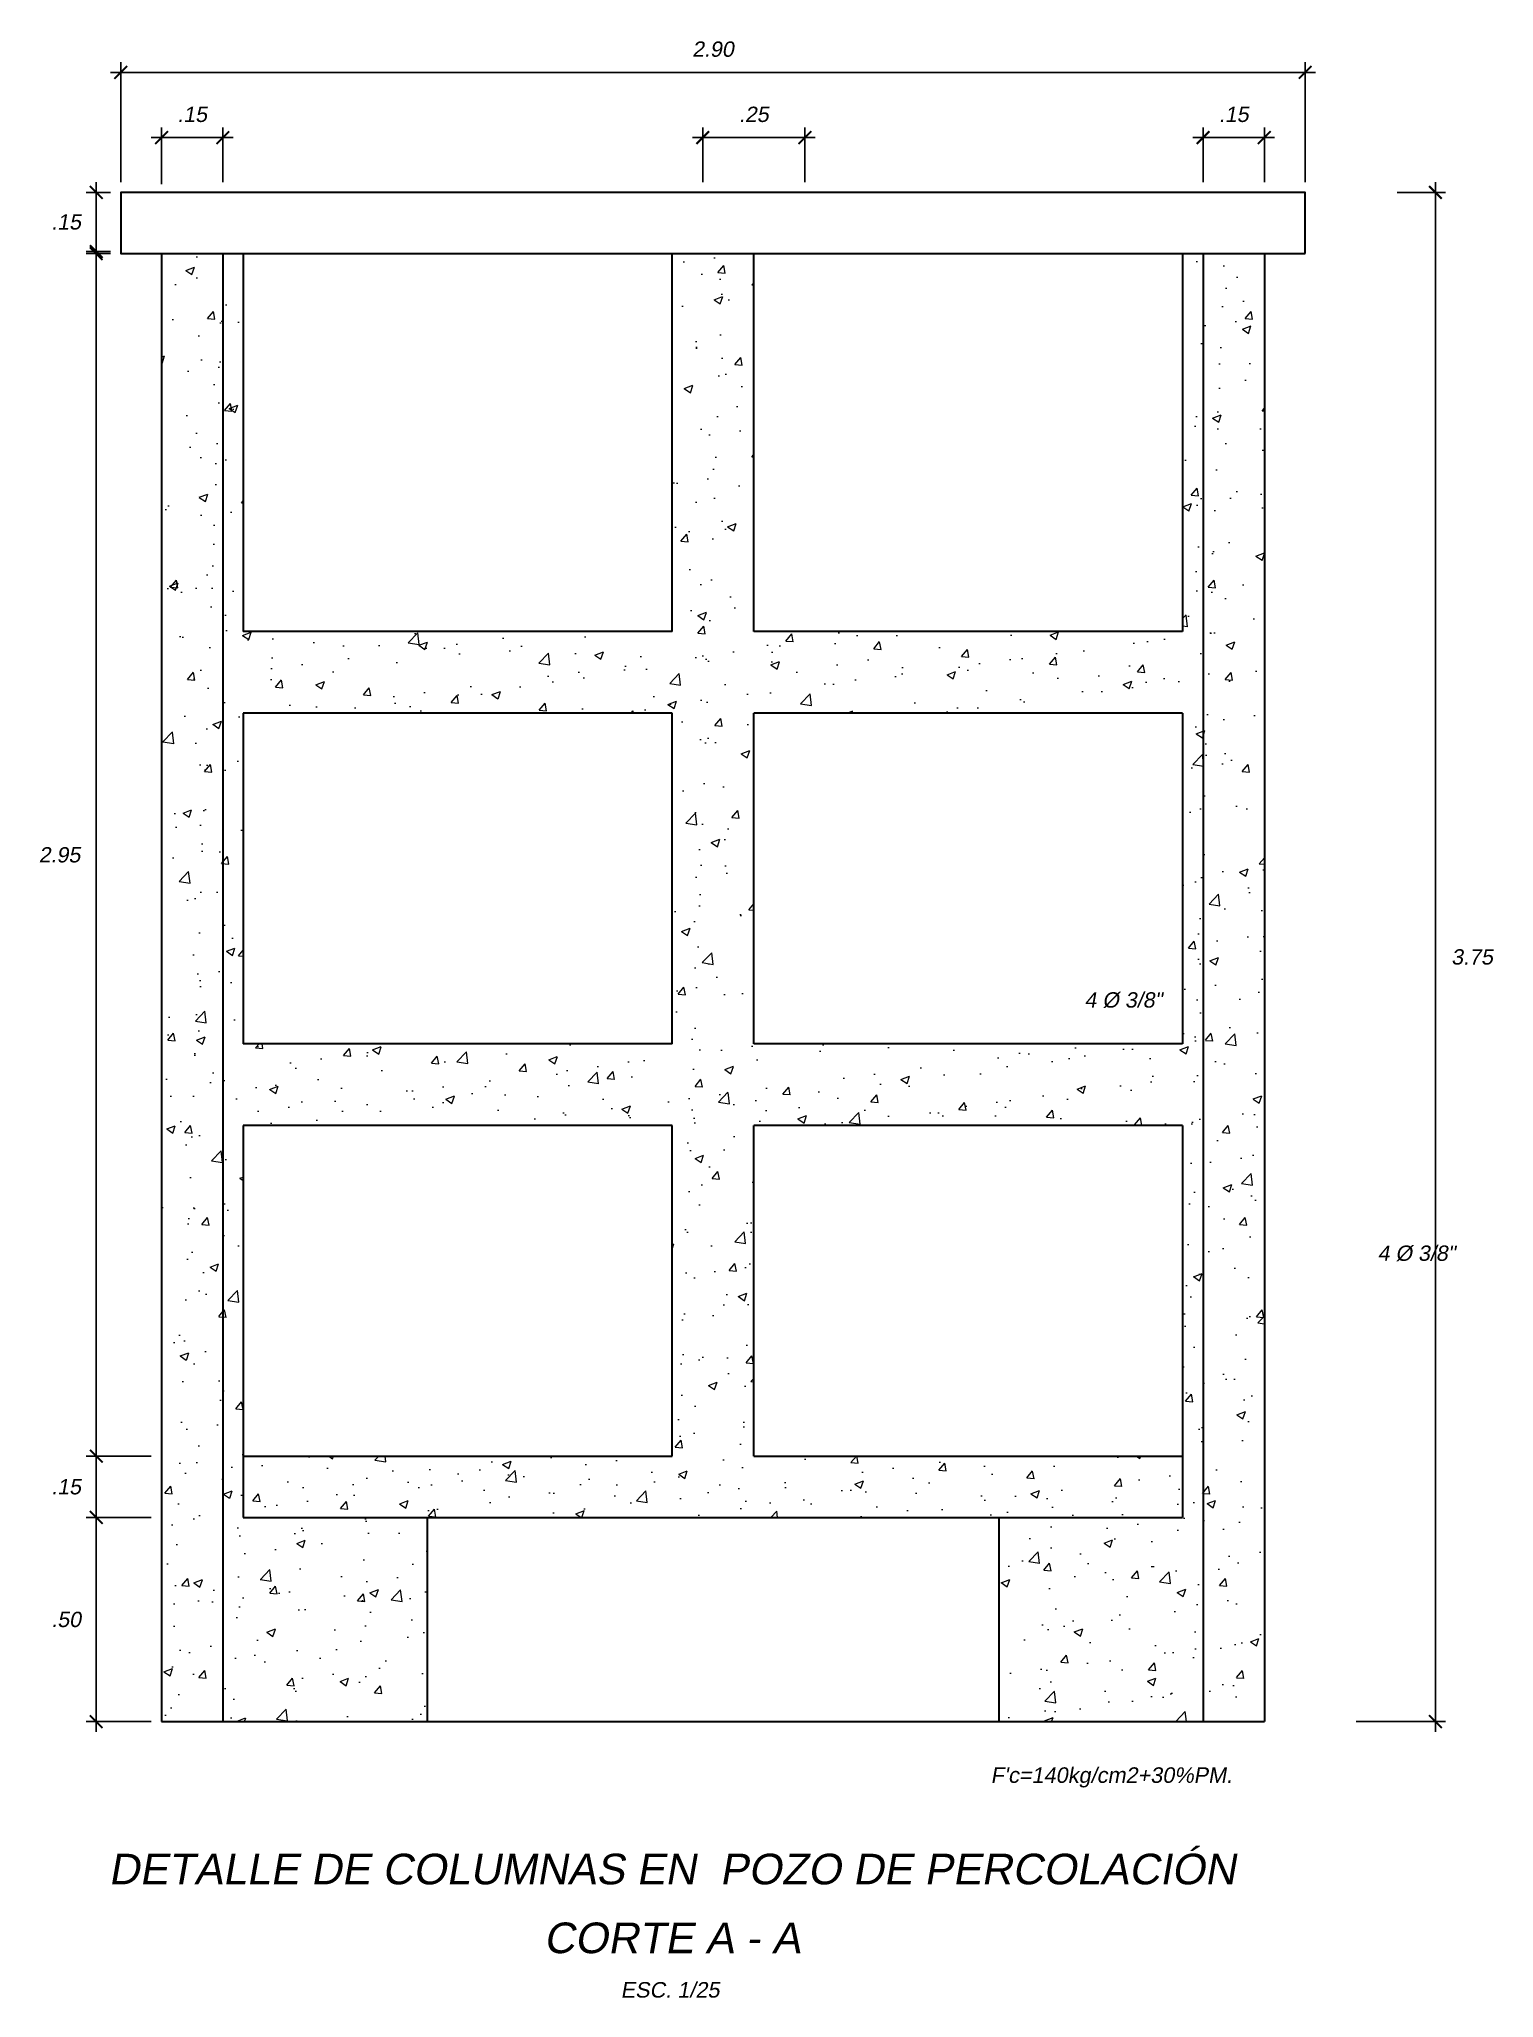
# Model space of a CAD drawing. Header units: metres. Extents: x 4293 to 4528, y 2596 to 2639.
# Drawn here: x 4375.087 to 4378.648, y 2634.469 to 2639.266 of the extents above; entities that cross this region are included whole.
import ezdxf
from ezdxf.enums import TextEntityAlignment as Align

# ---------------------------------------------------------------- set-up
doc = ezdxf.new("R2010")
doc.units = ezdxf.units.M
for name, color, linetype, lineweight in [('a. titulos', 106, 'Continuous', 25), ('A.Texto', 180, 'Continuous', 5), ('cimiento', 6, 'Continuous', 30), ('columna', 212, 'Continuous', 30), ('concreto', 252, 'Continuous', 5), ('Cotas', 170, 'Continuous', 5)]:
    doc.layers.add(name, color=color, linetype=linetype, lineweight=lineweight)
doc.styles.add('ARIAL', font='arial.ttf', dxfattribs={"oblique": 10})
doc.dimstyles.new('Esc 1-25', dxfattribs={"dimscale": 0.25, "dimtxt": 0.15, "dimasz": 0.125, "dimexe": 0.1, "dimexo": 0.1, "dimgap": 0.15, "dimtad": 2, "dimtih": 1, "dimtoh": 1, "dimzin": 4, "dimdsep": 46, "dimtxsty": 'ARIAL', "dimblk": 'ARCHTICK', "dimcen": 0.5, "dimdle": 0.1, "dimadec": 0, "dimazin": 0, "dimtfac": 1, "dimtofl": 0, "dimtmove": 2, "dimatfit": 3, "dimfxl": 1, "dimtolj": 1, "dimtzin": 0, "dimarcsym": 1})

msp = doc.modelspace()

# ---------------------------------------------------------------- texts
at = {"layer": 'a. titulos', "style": 'ARIAL', "oblique": 10}
for s, height, p in [('DETALLE DE COLUMNAS EN  POZO DE PERCOLACIÓN', 0.075, (4376.6366, 2634.7847)), ('CORTE A - A', 0.075, (4376.6366, 2634.6161)), ('ESC. 1/25', 0.038, (4376.6316, 2634.4888))]:
    msp.add_text(s, height=height, dxfattribs=at).set_placement(p, align=Align.MIDDLE_CENTER)
at = {"layer": 'A.Texto', "style": 'ARIAL', "oblique": 10}
for p in [(4377.7414, 2636.9131), (4378.459, 2636.2929)]:
    msp.add_text('4 %%C 3/8"', height=0.0375, dxfattribs=at).set_placement(p, align=Align.MIDDLE_CENTER)
at = {"layer": 'A.Texto', "ltscale": 0.005, "style": 'ARIAL', "oblique": 10}
msp.add_text("F'c=140kg/cm2+30%%%PM.", height=0.038, dxfattribs=at).set_placement((4377.7121, 2635.0147), align=Align.MIDDLE_CENTER)

# ---------------------------------------------------------------- blocks, each defined once
blk = doc.blocks.new('_ArchTick')
at = {"color": 0, "linetype": 'ByBlock', "const_width": 0.15}
blk.add_lwpolyline([(-0.5, -0.5), (0.5, 0.5)], dxfattribs=at)
blk = doc.blocks.new('*D407')
at = {"layer": 'Cotas', "color": 0, "lineweight": -2, "transparency": 16777216}
for p, q in [((4378.4116, 2638.8907), (4378.5304, 2638.8907)), ((4378.5054, 2635.1207), (4378.5054, 2638.9157)), ((4378.3116, 2635.1457), (4378.5304, 2635.1457))]:
    blk.add_line(p, q, dxfattribs=at)
at = {"layer": 'Defpoints', "color": 0, "transparency": 16777216}
for p in [(4378.3866, 2638.8907), (4378.5054, 2638.8907), (4378.2866, 2635.1457)]:
    blk.add_point(p, dxfattribs=at)
at = {"layer": 'Cotas', "color": 0, "lineweight": -2, "transparency": 16777216, "xscale": 0.03125, "yscale": 0.03125, "zscale": 0.03125}
for p, rotation in [((4378.5054, 2638.8907), 90), ((4378.5054, 2635.1457), 270)]:
    blk.add_blockref('_ArchTick', p, dxfattribs=dict(at, rotation=rotation))
at = {"layer": 'Cotas', "color": 0, "transparency": 16777216, "insert": (4378.5951, 2637.0182), "char_height": 0.0375, "attachment_point": 5, "style": 'ARIAL'}
blk.add_mtext('\\A1;3.75', dxfattribs=at)
blk = doc.blocks.new('*D408')
at = {"layer": 'Cotas', "color": 0, "lineweight": -2, "transparency": 16777216}
for p, q in [((4375.3866, 2638.9107), (4375.3866, 2639.0499)), ((4375.5366, 2638.9157), (4375.5366, 2639.0499)), ((4375.3616, 2639.0249), (4375.5616, 2639.0249))]:
    blk.add_line(p, q, dxfattribs=at)
at = {"layer": 'Defpoints', "color": 0, "transparency": 16777216}
for p in [(4375.5366, 2639.0249), (4375.5366, 2638.8907), (4375.3866, 2638.8857)]:
    blk.add_point(p, dxfattribs=at)
at = {"layer": 'Cotas', "color": 0, "lineweight": -2, "transparency": 16777216, "xscale": 0.03125, "yscale": 0.03125, "zscale": 0.03125, "rotation": 180}
blk.add_blockref('_ArchTick', (4375.3866, 2639.0249), dxfattribs=at)
at = {"layer": 'Cotas', "color": 0, "lineweight": -2, "transparency": 16777216, "xscale": 0.03125, "yscale": 0.03125, "zscale": 0.03125}
blk.add_blockref('_ArchTick', (4375.5366, 2639.0249), dxfattribs=at)
at = {"layer": 'Cotas', "color": 0, "transparency": 16777216, "insert": (4375.4616, 2639.0816), "char_height": 0.0375, "attachment_point": 5, "style": 'ARIAL'}
blk.add_mtext('\\A1;.15', dxfattribs=at)
blk = doc.blocks.new('*D409')
at = {"layer": 'Cotas', "color": 0, "lineweight": -2, "transparency": 16777216}
for p, q in [((4376.7116, 2638.9157), (4376.7116, 2639.0499)), ((4376.9616, 2638.9157), (4376.9616, 2639.0499)), ((4376.6866, 2639.0249), (4376.9866, 2639.0249))]:
    blk.add_line(p, q, dxfattribs=at)
at = {"layer": 'Defpoints', "color": 0, "transparency": 16777216}
for p in [(4376.9616, 2639.0249), (4376.7116, 2638.8907), (4376.9616, 2638.8907)]:
    blk.add_point(p, dxfattribs=at)
at = {"layer": 'Cotas', "color": 0, "lineweight": -2, "transparency": 16777216, "xscale": 0.03125, "yscale": 0.03125, "zscale": 0.03125, "rotation": 180}
blk.add_blockref('_ArchTick', (4376.7116, 2639.0249), dxfattribs=at)
at = {"layer": 'Cotas', "color": 0, "lineweight": -2, "transparency": 16777216, "xscale": 0.03125, "yscale": 0.03125, "zscale": 0.03125}
blk.add_blockref('_ArchTick', (4376.9616, 2639.0249), dxfattribs=at)
at = {"layer": 'Cotas', "color": 0, "transparency": 16777216, "insert": (4376.8366, 2639.0816), "char_height": 0.0375, "attachment_point": 5, "style": 'ARIAL'}
blk.add_mtext('\\A1;.25', dxfattribs=at)
blk = doc.blocks.new('*D410')
at = {"layer": 'Cotas', "color": 0, "lineweight": -2, "transparency": 16777216}
for p, q in [((4377.9366, 2638.9157), (4377.9366, 2639.0499)), ((4378.0866, 2638.9157), (4378.0866, 2639.0499)), ((4377.9116, 2639.0249), (4378.1116, 2639.0249))]:
    blk.add_line(p, q, dxfattribs=at)
at = {"layer": 'Defpoints', "color": 0, "transparency": 16777216}
for p in [(4378.0866, 2639.0249), (4377.9366, 2638.8907), (4378.0866, 2638.8907)]:
    blk.add_point(p, dxfattribs=at)
at = {"layer": 'Cotas', "color": 0, "lineweight": -2, "transparency": 16777216, "xscale": 0.03125, "yscale": 0.03125, "zscale": 0.03125, "rotation": 180}
blk.add_blockref('_ArchTick', (4377.9366, 2639.0249), dxfattribs=at)
at = {"layer": 'Cotas', "color": 0, "lineweight": -2, "transparency": 16777216, "xscale": 0.03125, "yscale": 0.03125, "zscale": 0.03125}
blk.add_blockref('_ArchTick', (4378.0866, 2639.0249), dxfattribs=at)
at = {"layer": 'Cotas', "color": 0, "transparency": 16777216, "insert": (4378.0116, 2639.0816), "char_height": 0.0375, "attachment_point": 5, "style": 'ARIAL'}
blk.add_mtext('\\A1;.15', dxfattribs=at)
blk = doc.blocks.new('*D411')
at = {"layer": 'Cotas', "color": 0, "lineweight": -2, "transparency": 16777216}
for p, q in [((4375.3616, 2635.6457), (4375.2018, 2635.6457)), ((4375.2268, 2635.1207), (4375.2268, 2635.6707)), ((4375.3616, 2635.1457), (4375.2018, 2635.1457))]:
    blk.add_line(p, q, dxfattribs=at)
at = {"layer": 'Defpoints', "color": 0, "transparency": 16777216}
for p in [(4375.2268, 2635.6457), (4375.3866, 2635.6457), (4375.3866, 2635.1457)]:
    blk.add_point(p, dxfattribs=at)
at = {"layer": 'Cotas', "color": 0, "lineweight": -2, "transparency": 16777216, "xscale": 0.03125, "yscale": 0.03125, "zscale": 0.03125}
for p, rotation in [((4375.2268, 2635.6457), 90), ((4375.2268, 2635.1457), 270)]:
    blk.add_blockref('_ArchTick', p, dxfattribs=dict(at, rotation=rotation))
at = {"layer": 'Cotas', "color": 0, "transparency": 16777216, "insert": (4375.1532, 2635.3957), "char_height": 0.0375, "attachment_point": 5, "style": 'ARIAL'}
blk.add_mtext('\\A1;.50', dxfattribs=at)
blk = doc.blocks.new('*D412')
at = {"layer": 'Cotas', "color": 0, "lineweight": -2, "ltscale": 0.01, "transparency": 16777216}
for p, q in [((4375.2268, 2635.6207), (4375.2268, 2635.8207)), ((4375.3616, 2635.7957), (4375.2018, 2635.7957)), ((4375.3616, 2635.6457), (4375.2018, 2635.6457))]:
    blk.add_line(p, q, dxfattribs=at)
at = {"layer": 'Defpoints', "color": 0, "ltscale": 0.01, "transparency": 16777216}
for p in [(4375.2268, 2635.7957), (4375.3866, 2635.7957), (4375.3866, 2635.6457)]:
    blk.add_point(p, dxfattribs=at)
at = {"layer": 'Cotas', "color": 0, "lineweight": -2, "ltscale": 0.01, "transparency": 16777216, "xscale": 0.03125, "yscale": 0.03125, "zscale": 0.03125}
for p, rotation in [((4375.2268, 2635.7957), 90), ((4375.2268, 2635.6457), 270)]:
    blk.add_blockref('_ArchTick', p, dxfattribs=dict(at, rotation=rotation))
at = {"layer": 'Cotas', "color": 0, "ltscale": 0.01, "transparency": 16777216, "insert": (4375.153, 2635.7207), "char_height": 0.0375, "attachment_point": 5, "style": 'ARIAL'}
blk.add_mtext('\\A1;.15', dxfattribs=at)
blk = doc.blocks.new('*D413')
at = {"layer": 'Cotas', "color": 0, "lineweight": -2, "transparency": 16777216}
for p, q in [((4375.2268, 2635.7707), (4375.2268, 2638.7657)), ((4375.2616, 2638.7407), (4375.2018, 2638.7407)), ((4375.3616, 2635.7957), (4375.2018, 2635.7957))]:
    blk.add_line(p, q, dxfattribs=at)
at = {"layer": 'Defpoints', "color": 0, "transparency": 16777216}
for p in [(4375.2268, 2638.7407), (4375.2866, 2638.7407), (4375.3866, 2635.7957)]:
    blk.add_point(p, dxfattribs=at)
at = {"layer": 'Cotas', "color": 0, "lineweight": -2, "transparency": 16777216, "xscale": 0.03125, "yscale": 0.03125, "zscale": 0.03125}
for p, rotation in [((4375.2268, 2638.7407), 90), ((4375.2268, 2635.7957), 270)]:
    blk.add_blockref('_ArchTick', p, dxfattribs=dict(at, rotation=rotation))
at = {"layer": 'Cotas', "color": 0, "transparency": 16777216, "insert": (4375.1368, 2637.2682), "char_height": 0.0375, "attachment_point": 5, "style": 'ARIAL'}
blk.add_mtext('\\A1;2.95', dxfattribs=at)
blk = doc.blocks.new('*D414')
at = {"layer": 'Cotas', "color": 0, "lineweight": -2, "transparency": 16777216}
for p, q in [((4375.2616, 2638.8907), (4375.2018, 2638.8907)), ((4375.2268, 2638.7207), (4375.2268, 2638.9157)), ((4375.2616, 2638.7457), (4375.2018, 2638.7457))]:
    blk.add_line(p, q, dxfattribs=at)
at = {"layer": 'Defpoints', "color": 0, "transparency": 16777216}
for p in [(4375.2268, 2638.8907), (4375.2866, 2638.8907), (4375.2866, 2638.7457)]:
    blk.add_point(p, dxfattribs=at)
at = {"layer": 'Cotas', "color": 0, "lineweight": -2, "transparency": 16777216, "xscale": 0.03125, "yscale": 0.03125, "zscale": 0.03125}
for p, rotation in [((4375.2268, 2638.8907), 90), ((4375.2268, 2638.7457), 270)]:
    blk.add_blockref('_ArchTick', p, dxfattribs=dict(at, rotation=rotation))
at = {"layer": 'Cotas', "color": 0, "transparency": 16777216, "insert": (4375.153, 2638.8182), "char_height": 0.0375, "attachment_point": 5, "style": 'ARIAL'}
blk.add_mtext('\\A1;.15', dxfattribs=at)
blk = doc.blocks.new('*D588')
at = {"layer": 'Cotas', "color": 0, "lineweight": -2, "transparency": 16777216}
for p, q in [((4375.2616, 2639.1847), (4378.2116, 2639.1847)), ((4375.2866, 2638.9157), (4375.2866, 2639.2097)), ((4378.1866, 2638.9157), (4378.1866, 2639.2097))]:
    blk.add_line(p, q, dxfattribs=at)
at = {"layer": 'Defpoints', "color": 0, "transparency": 16777216}
for p in [(4378.1866, 2639.1847), (4375.2866, 2638.8907), (4378.1866, 2638.8907)]:
    blk.add_point(p, dxfattribs=at)
at = {"layer": 'Cotas', "color": 0, "lineweight": -2, "transparency": 16777216, "xscale": 0.03125, "yscale": 0.03125, "zscale": 0.03125, "rotation": 180}
blk.add_blockref('_ArchTick', (4375.2866, 2639.1847), dxfattribs=at)
at = {"layer": 'Cotas', "color": 0, "lineweight": -2, "transparency": 16777216, "xscale": 0.03125, "yscale": 0.03125, "zscale": 0.03125}
blk.add_blockref('_ArchTick', (4378.1866, 2639.1847), dxfattribs=at)
at = {"layer": 'Cotas', "color": 0, "transparency": 16777216, "insert": (4376.7366, 2639.2413), "char_height": 0.0375, "attachment_point": 5, "style": 'ARIAL'}
blk.add_mtext('\\A1;2.90', dxfattribs=at)

# ---------------------------------------------------------------- dimensions: what is measured, and where the dimension line sits
at = {"layer": 'Cotas'}
for base, p1, p2, picture, middle in [((4378.1866, 2639.1847), (4375.2866, 2638.8907), (4378.1866, 2638.8907), '*D588', (4376.7366, 2639.2413)), ((4375.5366, 2639.0249), (4375.3866, 2638.8857), (4375.5366, 2638.8907), '*D408', (4375.4616, 2639.0816)), ((4376.9616, 2639.0249), (4376.7116, 2638.8907), (4376.9616, 2638.8907), '*D409', (4376.8366, 2639.0816)), ((4378.0866, 2639.0249), (4377.9366, 2638.8907), (4378.0866, 2638.8907), '*D410', (4378.0116, 2639.0816))]:
    dim = msp.add_linear_dim(base=base, p1=p1, p2=p2, dimstyle='Esc 1-25', dxfattribs=at)
    dim.commit()
    dim.dimension.update_dxf_attribs({"geometry": picture, "text_midpoint": middle})
for base, p1, p2, picture, middle in [((4375.2267599326, 2638.8907275395), (4375.2866343188, 2638.7457275395), (4375.2866343188, 2638.8907275395), '*D414', (4375.1529551067, 2638.8182275395)), ((4378.5053916853, 2638.8907275395), (4378.2866343188, 2635.1457275395), (4378.3866343188, 2638.8907275395), '*D407', (4378.5951018382, 2637.0182275395)), ((4375.2267599326, 2638.7407275395), (4375.3866343188, 2635.7957275395), (4375.2866343188, 2638.7407275395), '*D413', (4375.1367758775, 2637.2682275395)), ((4375.2268, 2635.6457), (4375.3866, 2635.1457), (4375.3866, 2635.6457), '*D411', (4375.1532, 2635.3957))]:
    dim = msp.add_linear_dim(base=base, p1=p1, p2=p2, angle=90, dimstyle='Esc 1-25', dxfattribs=at)
    dim.commit()
    dim.dimension.update_dxf_attribs({"geometry": picture, "text_midpoint": middle})
at = {"layer": 'Cotas', "ltscale": 0.01}
dim = msp.add_linear_dim(base=(4375.2268, 2635.7957), p1=(4375.3866, 2635.6457), p2=(4375.3866, 2635.7957), angle=90, dimstyle='Esc 1-25', dxfattribs=at)
dim.commit()
dim.dimension.update_dxf_attribs({"geometry": '*D412', "text_midpoint": (4375.153, 2635.7207)})

# ---------------------------------------------------------------- hatches: boundary and pattern name
at = {"layer": 'concreto', "ltscale": 0.5}
h = msp.add_hatch(dxfattribs=at)
h.set_pattern_fill('AR-CONC', color=256, scale=0.03, style=0)
h.set_pattern_definition([(50, (4245.93083, 2617.94729), (0.21517805, -0.01882564), [0.0225, -0.2475]), (355, (4245.93083, 2617.94729), (-0.0416254, 0.22565764), [0.018, -0.198]), (100.4514, (4245.94876, 2617.94572), (0.1735528, 0.20683186), [0.01912206, -0.21034263]), (46.1842, (4245.93083, 2618.0073), (0.3201723, -0.0496557), [0.03375, -0.37125]), (96.6356, (4245.9575, 2618.00315), (0.2803988, 0.29223536), [0.0286831, -0.3155139]), (351.1842, (4245.93083, 2618.0073), (0.2803986, 0.2922356), [0.027, -0.297]), (21, (4245.96083, 2617.99229), (0.17907212, -0.12078567), [0.0225, -0.2475]), (326, (4245.96083, 2617.99229), (0.0729946, 0.217545), [0.018, -0.198]), (71.4514, (4245.97575, 2617.98222), (0.2520668, 0.09675915), [0.01912206, -0.21034263]), (37.5, (4245.93083, 2617.94729), (0.003647957, 0.099868156), [0, -0.1956, 0, -0.201, 0, -0.19875]), (7.5, (4245.93083, 2617.94729), (0.07892086, 0.11832351), [0, -0.1146, 0, -0.1911, 0, -0.07575]), (327.5, (4245.86393, 2617.94729), (0.16014673, -0.00676646), [0, -0.075, 0, -0.234, 0, -0.3105]), (317.5, (4245.83393, 2617.94729), (0.17495585, 0.0300315), [0, -0.0975, 0, -0.1554, 0, -0.2205])])
h.paths.add_polyline_path([(4375.5366, 2638.7407), (4375.3866, 2638.7407), (4375.3866, 2635.1457), (4375.5366, 2635.1457), (4375.5366, 2635.6457)])
h.paths.add_polyline_path([(4376.0366, 2635.6457), (4375.5866, 2635.6457), (4375.5866, 2636.6057), (4376.6366, 2636.6057), (4376.6366, 2635.7957), (4375.5866, 2635.7957), (4375.5866, 2635.6457), (4377.8866, 2635.6457), (4377.8866, 2635.7957), (4376.8366, 2635.7957), (4376.8366, 2636.6057), (4377.8866, 2636.6057), (4377.8866, 2635.6457), (4377.4366, 2635.6457), (4377.4366, 2635.1457), (4377.9366, 2635.1457), (4377.9366, 2638.7407), (4377.8866, 2638.7407), (4377.8866, 2637.8157), (4376.8366, 2637.8157), (4376.8366, 2638.7407), (4376.6366, 2638.7407), (4376.6366, 2637.8157), (4375.5866, 2637.8157), (4375.5866, 2638.7407), (4375.5366, 2638.7407), (4375.5366, 2635.6457), (4375.5366, 2635.1457), (4376.0366, 2635.1457)])
h.paths.add_polyline_path([(4375.5866, 2636.8057), (4375.5866, 2637.6157), (4376.6366, 2637.6157), (4376.6366, 2636.8057)], flags=16)
h.paths.add_polyline_path([(4376.8366, 2636.8057), (4376.8366, 2637.6157), (4377.8866, 2637.6157), (4377.8866, 2636.8057)], flags=16)
h.paths.add_polyline_path([(4378.0866, 2638.7407), (4377.9366, 2638.7407), (4377.9366, 2635.1457), (4378.0866, 2635.1457), (4378.0866, 2635.6457)])
h.paths.add_polyline_path([(4377.6359, 2636.8827), (4377.8536, 2636.8827), (4377.8536, 2636.9433), (4377.6359, 2636.9433)], flags=8)

# ---------------------------------------------------------------- linework, layer by layer
at = {"layer": 'cimiento'}
msp.add_lwpolyline([(4378.1866, 2638.7407), (4378.1866, 2638.8907), (4375.2866, 2638.8907), (4375.2866, 2638.7407)], close=True, dxfattribs=at)
at = {"layer": 'columna'}
for p, q in [((4375.3866, 2638.7407), (4375.3866, 2635.1457)), ((4375.5866, 2638.7407), (4375.5866, 2637.8157)), ((4377.8866, 2638.7407), (4377.8866, 2637.8157)), ((4377.9366, 2638.7407), (4377.9366, 2635.1457)), ((4376.6366, 2637.8157), (4375.5866, 2637.8157)), ((4377.8866, 2637.8157), (4376.8366, 2637.8157)), ((4375.5866, 2637.6157), (4375.5866, 2636.8057)), ((4376.6366, 2637.6157), (4375.5866, 2637.6157)), ((4377.8866, 2637.6157), (4376.8366, 2637.6157)), ((4377.8866, 2637.6157), (4377.8866, 2636.8057)), ((4376.6366, 2636.8057), (4375.5866, 2636.8057)), ((4377.8866, 2636.8057), (4376.8366, 2636.8057)), ((4375.5866, 2636.6057), (4375.5866, 2635.6457)), ((4376.6366, 2636.6057), (4375.5866, 2636.6057)), ((4377.8866, 2636.6057), (4376.8366, 2636.6057)), ((4377.8866, 2636.6057), (4377.8866, 2635.6457)), ((4375.5866, 2635.7957), (4376.6366, 2635.7957)), ((4376.8366, 2635.7957), (4377.8866, 2635.7957)), ((4375.5366, 2635.6457), (4375.5366, 2635.1457)), ((4375.5866, 2635.6457), (4377.8866, 2635.6457)), ((4376.0366, 2635.6457), (4376.0366, 2635.1457)), ((4377.4366, 2635.6457), (4377.4366, 2635.1457)), ((4378.0866, 2635.6457), (4378.0866, 2635.1457)), ((4375.3866, 2635.1457), (4378.0866, 2635.1457))]:
    msp.add_line(p, q, dxfattribs=at)
for points in [[(4375.5366, 2638.7407), (4375.5366, 2635.6457)], [(4376.6366, 2637.8157), (4376.6366, 2638.7407)], [(4376.8366, 2637.8157), (4376.8366, 2638.7407)], [(4378.0866, 2638.7407), (4378.0866, 2635.6457)], [(4376.6366, 2636.8057), (4376.6366, 2637.6157)], [(4376.8366, 2636.8057), (4376.8366, 2637.6157)], [(4376.6366, 2635.7957), (4376.6366, 2636.6057)], [(4376.8366, 2635.7957), (4376.8366, 2636.6057)]]:
    msp.add_lwpolyline(points, dxfattribs=at)

msp.set_redraw_order([(e.dxf.handle, doc.entitydb.next_handle()) for e in msp.query("TEXT MTEXT ATTDEF DIMENSION ARC_DIMENSION")])  # texts and dimensions are drawn at this point

doc.saveas('drawing.dxf')
